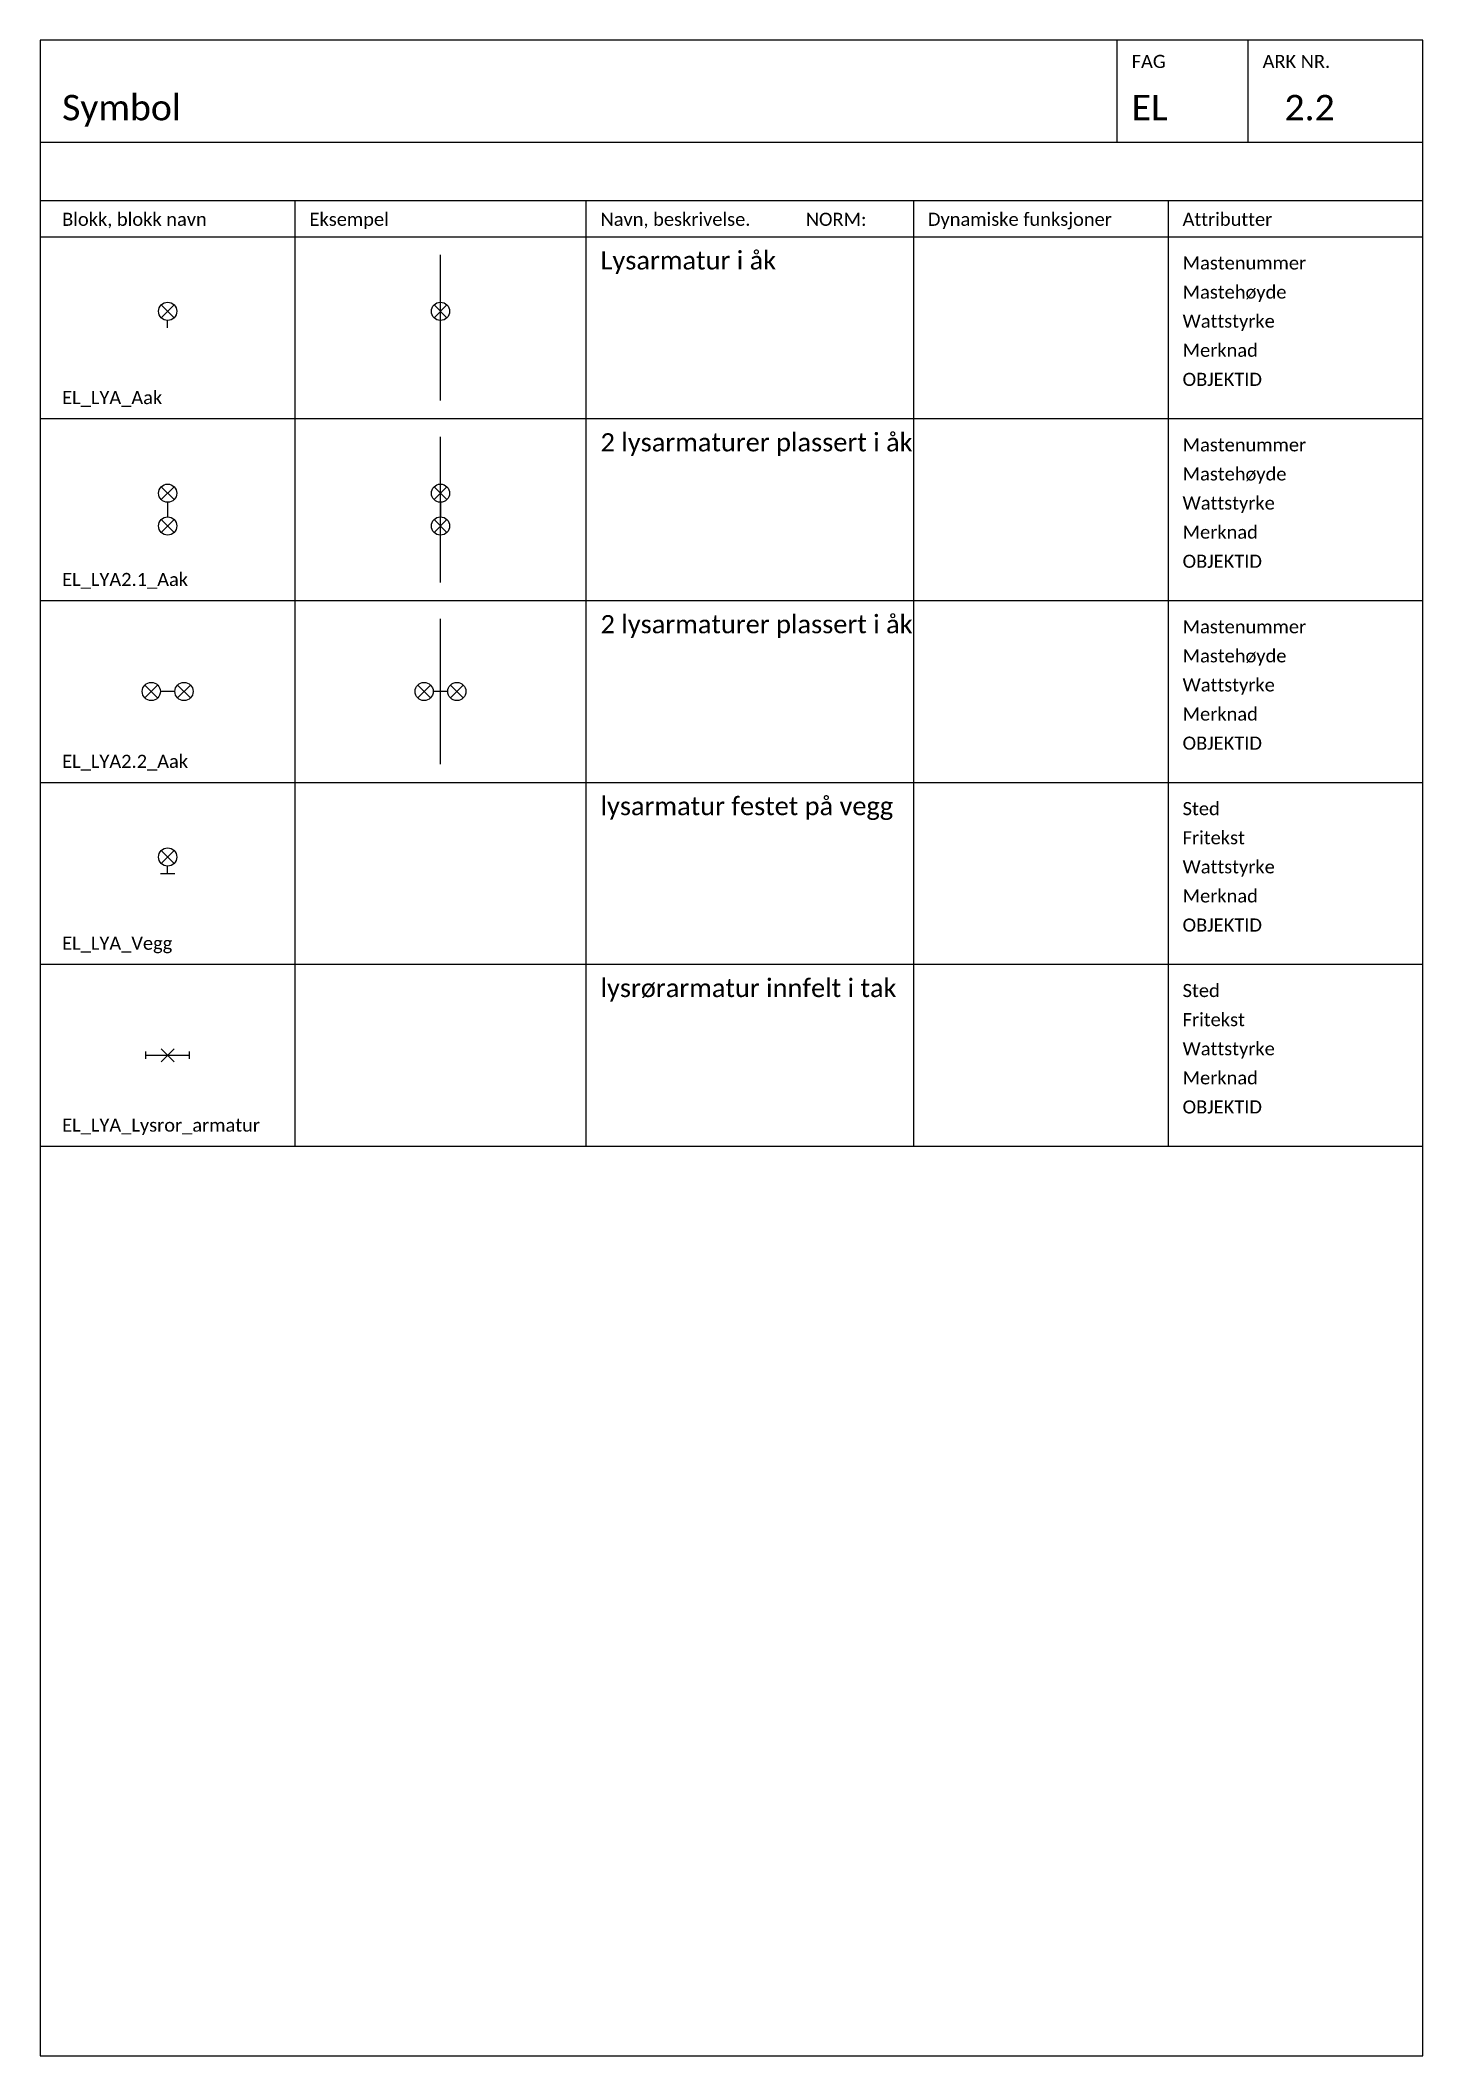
# Model space of a CAD drawing. Header units: metres. Extents: x -120 to 610, y -1213 to 277.
# Drawn here: x 210 to 400, y -307 to -30 of the extents above; entities that cross this region are included whole.
import ezdxf
from ezdxf.enums import TextEntityAlignment as Align

# ---------------------------------------------------------------- set-up
doc = ezdxf.new("R2010")
doc.units = ezdxf.units.M
for name, color, linetype in [('JBTEL_ATT_Objektid', 2, 'Continuous'), ('JBTEL_ATT_Tekst', 2, 'Continuous'), ('JBTEL_Komponenter', 4, 'Continuous'), ('RAMME', 5, 'Continuous'), ('RAMME SYMBOLER', 4, 'Continuous'), ('RAMME TEKST', 7, 'Continuous')]:
    doc.layers.add(name, color=color, linetype=linetype)
doc.styles.add('Calibri', font='calibri.ttf')
doc.styles.add('ISO25', font='isocp.shx', dxfattribs={"width": 0.9, "height": 2.5})

msp = doc.modelspace()

# ---------------------------------------------------------------- texts
at = {"layer": 'RAMME TEKST', "linetype": 'ByBlock', "style": 'Calibri'}
for s, height, p in [('FAG', 1.8, (360, -33.8)), ('ARK NR.', 1.8, (378, -33.8)), ('Symbol', 3.5, (213, -41)), ('EL', 3.5, (360, -41)), ('2.2', 3.5, (381, -41)), ('Blokk, blokk navn', 1.8, (213, -55.5)), ('Eksempel', 1.8, (247, -55.5)), ('Navn, beskrivelse.            NORM: ', 1.8, (287, -55.5)), ('Dynamiske funksjoner', 1.8, (332, -55.5)), ('Attributter', 1.8, (367, -55.5)), ('EL_LYA_Aak', 1.8, (213, -80)), ('EL_LYA2.1_Aak', 1.8, (213, -105)), ('EL_LYA2.2_Aak', 1.8, (213, -130)), ('EL_LYA_Vegg', 1.8, (213, -155)), ('EL_LYA_Lysror_armatur ', 1.8, (213, -180))]:
    msp.add_text(s, height=height, dxfattribs=at).set_placement(p)
at = {"layer": 'RAMME TEKST', "style": 'Calibri'}
for s, p in [('Mastenummer', (367, -61.5)), ('Mastehøyde', (367, -65.5)), ('Wattstyrke', (367, -69.5)), ('Merknad', (367, -73.5)), ('OBJEKTID', (367, -77.5)), ('Mastenummer', (367, -86.5)), ('Mastehøyde', (367, -90.5)), ('Wattstyrke', (367, -94.5)), ('Merknad', (367, -98.5)), ('OBJEKTID', (367, -102.5)), ('Mastenummer', (367, -111.5)), ('Mastehøyde', (367, -115.5)), ('Wattstyrke', (367, -119.5)), ('Merknad', (367, -123.5)), ('OBJEKTID', (367, -127.5)), ('Sted', (367, -136.5)), ('Fritekst', (367, -140.5)), ('Wattstyrke', (367, -144.5)), ('Merknad', (367, -148.5)), ('OBJEKTID', (367, -152.5)), ('Sted', (367, -161.5)), ('Fritekst', (367, -165.5)), ('Wattstyrke', (367, -169.5)), ('Merknad', (367, -173.5)), ('OBJEKTID', (367, -177.5))]:
    msp.add_text(s, height=1.8, dxfattribs=at).set_placement(p)
at = {"layer": 'RAMME TEKST', "linetype": 'ByBlock', "char_height": 2.5, "attachment_point": 1, "style": 'Calibri'}
for s, insert in [('Lysarmatur i åk', (287, -59)), ('2 lysarmaturer plassert i åk', (287, -84)), ('2 lysarmaturer plassert i åk', (287, -109)), ('lysarmatur festet på vegg', (287, -134)), ('{\\W1;lysrørarmatur innfelt i tak}', (287, -159))]:
    msp.add_mtext_dynamic_manual_height_columns(s, width=46, gutter_width=6.5, heights=[0], dxfattribs=dict(at, insert=insert))

# ---------------------------------------------------------------- blocks, each defined once
blk = doc.blocks.new('EL_LYA_Lysror_armatur')
for p, q in [((-3, -0.5), (-3, 0.5)), ((-3, 0), (3, 0)), ((0.88, -0.88), (-0.88, 0.88)), ((-0.88, -0.88), (0.88, 0.88)), ((3, -0.5), (3, 0.5))]:
    blk.add_line(p, q)
at = {"layer": 'JBTEL_ATT_Objektid', "style": 'ISO25'}
blk.add_attdef('OBJEKTID', text='', height=2.5, dxfattribs=at).set_placement((0, -22.5), align=Align.CENTER)
at = {"layer": 'JBTEL_ATT_Tekst', "style": 'ISO25'}
for tag, p in [('STED', (0, -6.5)), ('FRITEKST', (0, -10.5)), ('WATTSTYRKE', (0, -14.5)), ('MERKNADER', (0, -18.5))]:
    blk.add_attdef(tag, text='', height=2.5, dxfattribs=at).set_placement(p, align=Align.CENTER)
blk = doc.blocks.new('EL_LYA_Vegg')
for p, q in [((0.88, 1.37), (-0.88, 3.13)), ((-0.88, 1.37), (0.88, 3.13)), ((-1, 0), (1, 0)), ((0, 0), (0, 1))]:
    blk.add_line(p, q)
blk.add_circle((0, 2.25), 1.25)
at = {"layer": 'JBTEL_ATT_Objektid', "style": 'ISO25'}
blk.add_attdef('OBJEKTID', text='', height=2.5, dxfattribs=at).set_placement((0, -22.5), align=Align.CENTER)
at = {"layer": 'JBTEL_ATT_Tekst', "style": 'ISO25'}
for tag, p in [('STED', (0, -6.5)), ('FRITEKST', (0, -10.5)), ('WATTSTYRKE', (0, -14.5)), ('MERKNADER', (0, -18.5))]:
    blk.add_attdef(tag, text='', height=2.5, dxfattribs=at).set_placement(p, align=Align.CENTER)
blk = doc.blocks.new('EL_LYA2.2_Aak')
for p, q in [((-3.13, -0.88), (-1.37, 0.88)), ((-3.13, 0.88), (-1.37, -0.88)), ((1, 0), (-1, 0)), ((1.37, -0.88), (3.13, 0.88)), ((1.37, 0.88), (3.13, -0.88))]:
    blk.add_line(p, q)
for centre in [(-2.25, 0), (2.25, 0)]:
    blk.add_circle(centre, 1.25)
at = {"layer": 'JBTEL_ATT_Objektid', "style": 'ISO25'}
blk.add_attdef('OBJEKTID', text='', height=2.5, dxfattribs=at).set_placement((0, -24.5), align=Align.CENTER)
at = {"layer": 'JBTEL_ATT_Tekst', "style": 'ISO25'}
for tag, p in [('MASTENR', (0, -8.5)), ('MASTEHOYDE', (0, -12.5)), ('WATTSTYRKE', (0, -16.5)), ('MERKNADER', (0, -20.5))]:
    blk.add_attdef(tag, text='', height=2.5, dxfattribs=at).set_placement(p, align=Align.CENTER)
blk = doc.blocks.new('EL_LYA2.1_Aak')
for p, q in [((0.88, 1.37), (-0.88, 3.13)), ((-0.88, 1.37), (0.88, 3.13)), ((0, 1), (0, -1)), ((0.88, -3.13), (-0.88, -1.37)), ((-0.88, -3.13), (0.88, -1.37))]:
    blk.add_line(p, q)
for centre in [(0, 2.25), (0, -2.25)]:
    blk.add_circle(centre, 1.25)
at = {"layer": 'JBTEL_ATT_Objektid', "style": 'ISO25'}
blk.add_attdef('OBJEKTID', text='', height=2.5, dxfattribs=at).set_placement((0, -24.5), align=Align.CENTER)
at = {"layer": 'JBTEL_ATT_Tekst', "style": 'ISO25'}
for tag, p in [('MASTENR', (0, -8.5)), ('MASTEHOYDE', (0, -12.5)), ('WATTSTYRKE', (0, -16.5)), ('MERKNADER', (0, -20.5))]:
    blk.add_attdef(tag, text='', height=2.5, dxfattribs=at).set_placement(p, align=Align.CENTER)
blk = doc.blocks.new('EL_LYA_Aak')
for p, q in [((0.88, 1.37), (-0.88, 3.13)), ((-0.88, 1.37), (0.88, 3.13)), ((0, 0), (0, 1))]:
    blk.add_line(p, q)
blk.add_circle((0, 2.25), 1.25)
at = {"layer": 'JBTEL_ATT_Objektid', "style": 'ISO25'}
blk.add_attdef('OBJEKTID', text='', height=2.5, dxfattribs=at).set_placement((0, -22.5), align=Align.CENTER)
at = {"layer": 'JBTEL_ATT_Tekst', "style": 'ISO25'}
for tag, p in [('MASTENR', (0, -6.5)), ('MASTEHOYDE', (0, -10.5)), ('WATTSTYRKE', (0, -14.5)), ('MERKNADER', (0, -18.5))]:
    blk.add_attdef(tag, text='', height=2.5, dxfattribs=at).set_placement(p, align=Align.CENTER)

# ---------------------------------------------------------------- linework, layer by layer
at = {"layer": 'JBTEL_Komponenter', "ltscale": 5}
for p, q in [((265, -79.5), (265, -59.5)), ((265, -104.5), (265, -84.5)), ((265, -129.5), (265, -109.5))]:
    msp.add_line(p, q, dxfattribs=at)
at = {"layer": 'RAMME'}
msp.add_line((210, -44), (400, -44), dxfattribs=at)
msp.add_lwpolyline([(400, -30), (210, -30), (210, -307), (400, -307)], close=True, dxfattribs=at)
at = {"layer": 'RAMME SYMBOLER'}
for p, q in [((358, -44), (358, -30)), ((376, -44), (376, -30)), ((210, -52), (400, -52)), ((245, -52), (245, -182)), ((285, -52), (285, -182)), ((330, -52), (330, -182)), ((365, -52), (365, -182)), ((210, -57), (400, -57)), ((210, -82), (400, -82)), ((210, -107), (400, -107)), ((210, -132), (400, -132)), ((210, -157), (400, -157)), ((210, -182), (400, -182))]:
    msp.add_line(p, q, dxfattribs=at)

# ---------------------------------------------------------------- block references
at = {"layer": 'JBTEL_Komponenter'}
for name, p in [('EL_LYA_Aak', (227.5, -69.5)), ('EL_LYA_Aak', (265, -69.5)), ('EL_LYA2.1_Aak', (227.5, -94.5)), ('EL_LYA2.1_Aak', (265, -94.5)), ('EL_LYA2.2_Aak', (227.5, -119.5)), ('EL_LYA2.2_Aak', (265, -119.5)), ('EL_LYA_Vegg', (227.5, -144.5)), ('EL_LYA_Lysror_armatur', (227.5, -169.5))]:
    msp.add_blockref(name, p, dxfattribs=at)

msp.set_redraw_order([(e.dxf.handle, doc.entitydb.next_handle()) for e in msp.query("TEXT MTEXT ATTDEF DIMENSION ARC_DIMENSION")])  # texts and dimensions are drawn at this point

doc.saveas('drawing.dxf')
